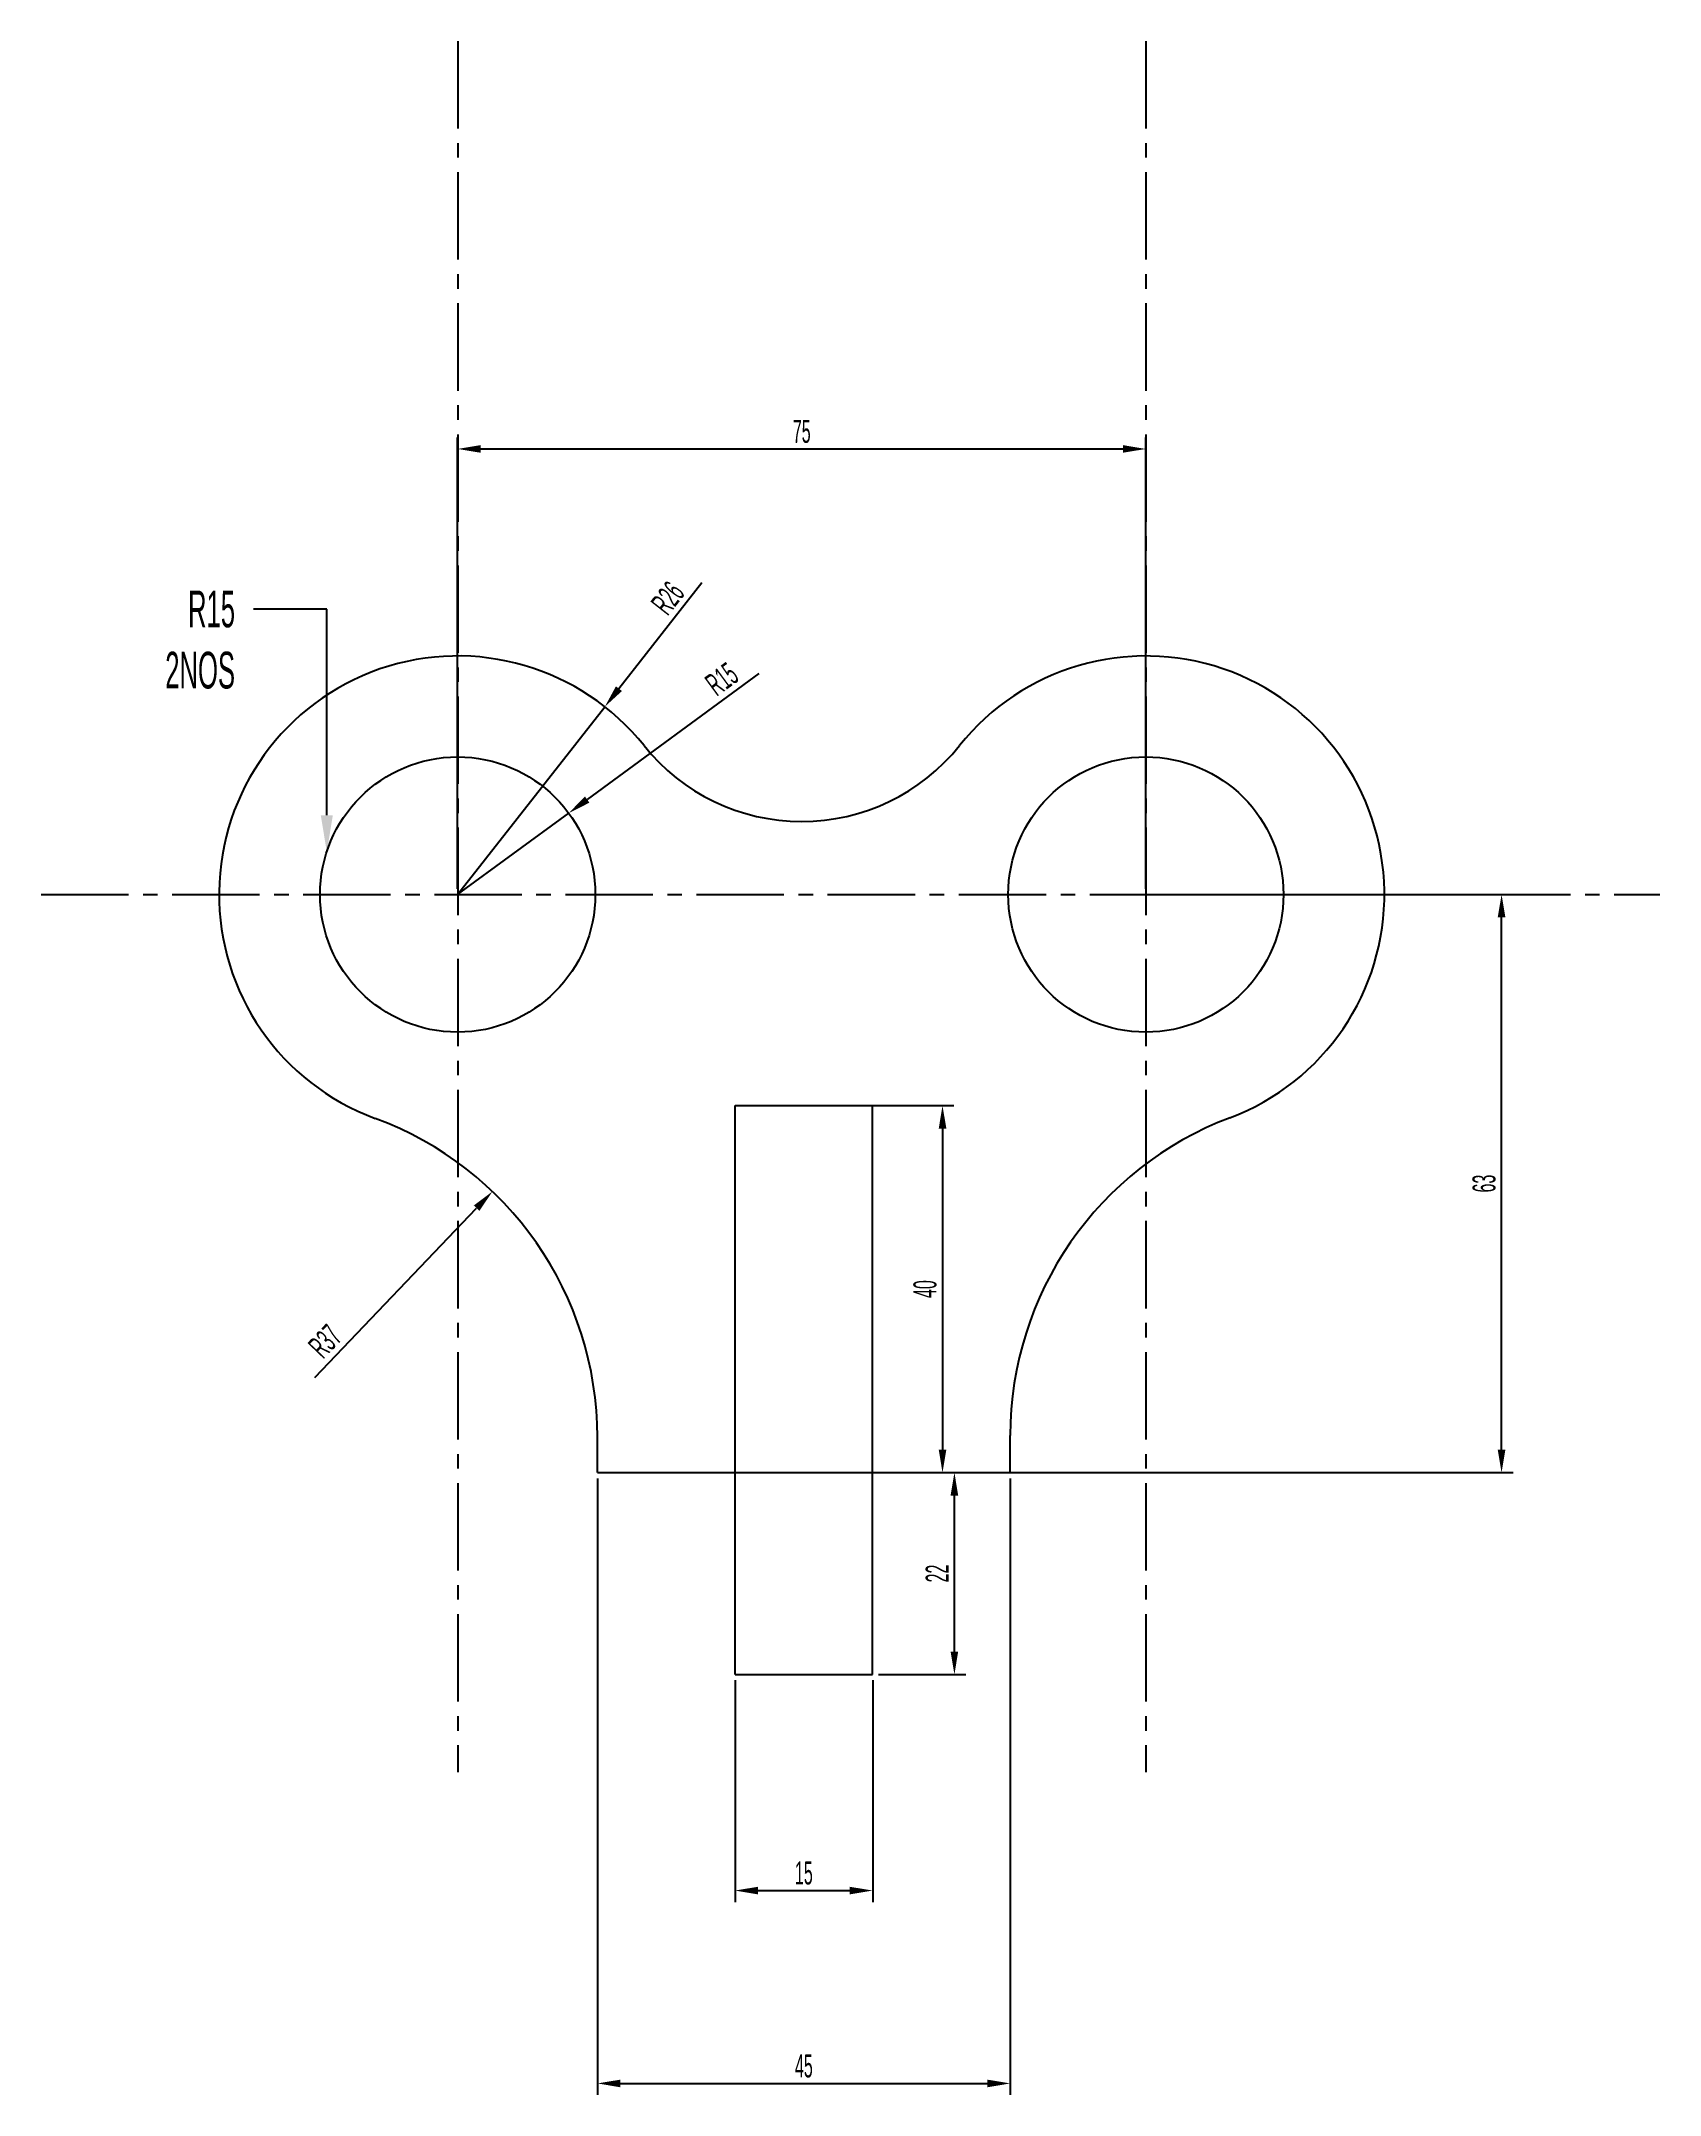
# Model space of a CAD drawing. Header units: millimetres. Extents: x 1568 to 31342, y 459 to 4403.
# Drawn here: x 3492.6 to 3669, y 1652.6 to 1876.5 of the extents above; entities that cross this region are included whole.
import ezdxf
from ezdxf import colors
from ezdxf.entities.mleader import LeaderData, LeaderLine
from ezdxf.math import Vec2, Vec3

# ---------------------------------------------------------------- set-up
doc = ezdxf.new("R2010")
doc.units = ezdxf.units.MM
doc.header["$LTSCALE"] = 0.5
doc.linetypes.add('CENTER2', pattern=[28.575, 19.05, -3.175, 3.175, -3.175])
doc.layers.add('centre line', color=3, linetype='CENTER2')
doc.layers.add('dim', color=210, linetype='Continuous')
doc.styles.get("Standard").update_dxf_attribs({"font": 'arial.ttf', "width": 0.5})
doc.dimstyles.new('ISO-25', dxfattribs={"dimtxt": 2.5, "dimasz": 2.5, "dimexe": 1.25, "dimexo": 0.625, "dimtad": 1, "dimtxsty": 'Standard', "dimcen": 2.5, "dimadec": 0, "dimazin": 0, "dimtfac": 1, "dimtmove": 0, "dimatfit": 3, "dimfxl": 1, "dimarcsym": 0})

msp = doc.modelspace()

# ---------------------------------------------------------------- blocks, each defined once
blk = doc.blocks.new('*D7')
at = {"layer": 'Defpoints', "color": 0, "transparency": 16777216}
for p in [(3554.05, 1803.93), (3538.01, 1783.46)]:
    blk.add_point(p, dxfattribs=at)
at = {"layer": 'dim', "color": 0, "lineweight": -2, "transparency": 16777216}
for p, q in [((3564.63, 1817.43), (3555.59, 1805.89)), ((3538.01, 1783.46), (3554.05, 1803.93))]:
    blk.add_line(p, q, dxfattribs=at)
at = {"layer": 'dim', "color": 0, "transparency": 16777216}
blk.add_solid([(3555.26, 1806.15), (3555.92, 1805.64), (3554.05, 1803.93)], dxfattribs=at)
at = {"layer": 'dim', "color": 0, "transparency": 16777216, "insert": (3560.91, 1815.76), "char_height": 2.5, "attachment_point": 5, "rotation": 51.9197}
blk.add_mtext('R26', dxfattribs=at)
blk = doc.blocks.new('*D8')
at = {"layer": 'Defpoints', "color": 0, "transparency": 16777216}
for p in [(3550.11, 1792.33), (3538.01, 1783.46)]:
    blk.add_point(p, dxfattribs=at)
at = {"layer": 'dim', "color": 0, "lineweight": -2, "transparency": 16777216}
for p, q in [((3570.84, 1807.54), (3552.12, 1793.81)), ((3538.01, 1783.46), (3550.11, 1792.33))]:
    blk.add_line(p, q, dxfattribs=at)
at = {"layer": 'dim', "color": 0, "transparency": 16777216}
blk.add_solid([(3551.88, 1794.15), (3552.37, 1793.47), (3550.11, 1792.33)], dxfattribs=at)
at = {"layer": 'dim', "color": 0, "transparency": 16777216, "insert": (3566.8, 1806.93), "char_height": 2.5, "attachment_point": 5, "rotation": 36.2631}
blk.add_mtext('R15', dxfattribs=at)
blk = doc.blocks.new('*D9')
at = {"layer": 'Defpoints', "color": 0, "transparency": 16777216}
for p in [(3568.24, 1698.46), (3583.24, 1698.46), (3583.24, 1674.91)]:
    blk.add_point(p, dxfattribs=at)
at = {"layer": 'dim', "color": 0, "lineweight": -2, "transparency": 16777216}
for p, q in [((3568.24, 1697.83), (3568.24, 1673.66)), ((3583.24, 1697.83), (3583.24, 1673.66)), ((3570.74, 1674.91), (3580.74, 1674.91))]:
    blk.add_line(p, q, dxfattribs=at)
at = {"layer": 'dim', "color": 0, "transparency": 16777216}
for points in [[(3570.74, 1675.32), (3570.74, 1674.49), (3568.24, 1674.91)], [(3580.74, 1675.32), (3580.74, 1674.49), (3583.24, 1674.91)]]:
    blk.add_solid(points, dxfattribs=at)
at = {"layer": 'dim', "color": 0, "transparency": 16777216, "insert": (3575.74, 1676.81), "char_height": 2.5, "attachment_point": 5}
blk.add_mtext('15', dxfattribs=at)
blk = doc.blocks.new('*D10')
at = {"layer": 'Defpoints', "color": 0, "transparency": 16777216}
for p in [(3553.24, 1720.46), (3598.24, 1720.46), (3598.24, 1653.89)]:
    blk.add_point(p, dxfattribs=at)
at = {"layer": 'dim', "color": 0, "lineweight": -2, "transparency": 16777216}
for p, q in [((3553.24, 1719.83), (3553.24, 1652.64)), ((3598.24, 1719.83), (3598.24, 1652.64)), ((3555.74, 1653.89), (3595.74, 1653.89))]:
    blk.add_line(p, q, dxfattribs=at)
at = {"layer": 'dim', "color": 0, "transparency": 16777216}
for points in [[(3555.74, 1654.3), (3555.74, 1653.47), (3553.24, 1653.89)], [(3595.74, 1654.3), (3595.74, 1653.47), (3598.24, 1653.89)]]:
    blk.add_solid(points, dxfattribs=at)
at = {"layer": 'dim', "color": 0, "transparency": 16777216, "insert": (3575.74, 1655.78), "char_height": 2.5, "attachment_point": 5}
blk.add_mtext('45', dxfattribs=at)
blk = doc.blocks.new('*D11')
at = {"layer": 'Defpoints', "color": 0, "transparency": 16777216}
for p in [(3583.24, 1720.46), (3592.15, 1720.46), (3583.24, 1698.46)]:
    blk.add_point(p, dxfattribs=at)
at = {"layer": 'dim', "color": 0, "lineweight": -2, "transparency": 16777216}
for p, q in [((3583.86, 1720.46), (3593.4, 1720.46)), ((3592.15, 1700.96), (3592.15, 1717.96)), ((3583.86, 1698.46), (3593.4, 1698.46))]:
    blk.add_line(p, q, dxfattribs=at)
at = {"layer": 'dim', "color": 0, "transparency": 16777216}
for points in [[(3591.73, 1717.96), (3592.56, 1717.96), (3592.15, 1720.46)], [(3591.73, 1700.96), (3592.56, 1700.96), (3592.15, 1698.46)]]:
    blk.add_solid(points, dxfattribs=at)
at = {"layer": 'dim', "color": 0, "transparency": 16777216, "insert": (3590.27, 1709.46), "char_height": 2.5, "attachment_point": 5, "rotation": 90}
blk.add_mtext('22', dxfattribs=at)
blk = doc.blocks.new('*D12')
at = {"layer": 'Defpoints', "color": 0, "transparency": 16777216}
for p in [(3575.74, 1760.46), (3583.24, 1720.46), (3590.85, 1720.46)]:
    blk.add_point(p, dxfattribs=at)
at = {"layer": 'dim', "color": 0, "lineweight": -2, "transparency": 16777216}
for p, q in [((3576.36, 1760.46), (3592.1, 1760.46)), ((3590.85, 1757.96), (3590.85, 1722.96)), ((3583.86, 1720.46), (3592.1, 1720.46))]:
    blk.add_line(p, q, dxfattribs=at)
at = {"layer": 'dim', "color": 0, "transparency": 16777216}
for points in [[(3590.44, 1757.96), (3591.27, 1757.96), (3590.85, 1760.46)], [(3590.44, 1722.96), (3591.27, 1722.96), (3590.85, 1720.46)]]:
    blk.add_solid(points, dxfattribs=at)
at = {"layer": 'dim', "color": 0, "transparency": 16777216, "insert": (3588.95, 1740.46), "char_height": 2.5, "attachment_point": 5, "rotation": 90}
blk.add_mtext('40', dxfattribs=at)
blk = doc.blocks.new('*D13')
at = {"layer": 'Defpoints', "color": 0, "transparency": 16777216}
for p in [(3541.8, 1751.09), (3516.24, 1724.34)]:
    blk.add_point(p, dxfattribs=at)
at = {"layer": 'dim', "color": 0, "lineweight": -2, "transparency": 16777216}
blk.add_line((3522.44, 1730.83), (3540.08, 1749.28), dxfattribs=at)
at = {"layer": 'dim', "color": 0, "transparency": 16777216}
blk.add_solid([(3539.77, 1749.57), (3540.38, 1748.99), (3541.8, 1751.09)], dxfattribs=at)
at = {"layer": 'dim', "color": 0, "transparency": 16777216, "insert": (3523.56, 1734.76), "char_height": 2.5, "attachment_point": 5, "rotation": 46.2924}
blk.add_mtext('R37', dxfattribs=at)
blk = doc.blocks.new('*D14')
at = {"layer": 'Defpoints', "color": 0, "transparency": 16777216}
for p in [(3613.01, 1783.46), (3651.78, 1783.46), (3560.74, 1720.46)]:
    blk.add_point(p, dxfattribs=at)
at = {"layer": 'dim', "color": 0, "lineweight": -2, "transparency": 16777216}
for p, q in [((3613.64, 1783.46), (3653.03, 1783.46)), ((3651.78, 1722.96), (3651.78, 1780.96)), ((3561.36, 1720.46), (3653.03, 1720.46))]:
    blk.add_line(p, q, dxfattribs=at)
at = {"layer": 'dim', "color": 0, "transparency": 16777216}
for points in [[(3651.36, 1780.96), (3652.2, 1780.96), (3651.78, 1783.46)], [(3651.36, 1722.96), (3652.2, 1722.96), (3651.78, 1720.46)]]:
    blk.add_solid(points, dxfattribs=at)
at = {"layer": 'dim', "color": 0, "transparency": 16777216, "insert": (3649.88, 1751.96), "char_height": 2.5, "attachment_point": 5, "rotation": 90}
blk.add_mtext('63', dxfattribs=at)
blk = doc.blocks.new('*D15')
at = {"layer": 'Defpoints', "color": 0, "transparency": 16777216}
for p in [(3613.01, 1832.02), (3538.01, 1783.46), (3613.01, 1783.46)]:
    blk.add_point(p, dxfattribs=at)
at = {"layer": 'dim', "color": 0, "lineweight": -2, "transparency": 16777216}
for p, q in [((3538.01, 1784.08), (3538.01, 1833.27)), ((3613.01, 1784.08), (3613.01, 1833.27)), ((3540.51, 1832.02), (3610.51, 1832.02))]:
    blk.add_line(p, q, dxfattribs=at)
at = {"layer": 'dim', "color": 0, "transparency": 16777216}
for points in [[(3540.51, 1832.44), (3540.51, 1831.61), (3538.01, 1832.02)], [(3610.51, 1832.44), (3610.51, 1831.61), (3613.01, 1832.02)]]:
    blk.add_solid(points, dxfattribs=at)
at = {"layer": 'dim', "color": 0, "transparency": 16777216, "insert": (3575.51, 1833.92), "char_height": 2.5, "attachment_point": 5}
blk.add_mtext('75', dxfattribs=at)

# ---------------------------------------------------------------- dimensions: what is measured, and where the dimension line sits
at = {"layer": 'dim'}
for base, p1, p2, picture, middle in [((3613.011, 1832.025), (3538.011, 1783.46), (3613.011, 1783.46), '*D15', (3575.511, 1833.921)), ((3598.237, 1653.886), (3553.237, 1720.46), (3598.237, 1720.46), '*D10', (3575.737, 1655.782)), ((3583.237, 1674.908), (3568.237, 1698.46), (3583.237, 1698.46), '*D9', (3575.737, 1676.81))]:
    dim = msp.add_linear_dim(base=base, p1=p1, p2=p2, dimstyle='ISO-25', dxfattribs=at)
    dim.commit()
    dim.dimension.update_dxf_attribs({"geometry": picture, "text_midpoint": middle})
for center, mpoint, picture, middle in [((3538.011, 1783.46), (3554.047, 1803.925), '*D7', (3562.404, 1814.59)), ((3538.011, 1783.46), (3550.106, 1792.332), '*D8', (3567.922, 1805.401)), ((3516.237, 1724.342), (3541.803, 1751.088), '*D13', (3524.936, 1733.442))]:
    dim = msp.add_radius_dim(center=center, mpoint=mpoint, dimstyle='ISO-25', dxfattribs=at)
    dim.commit()
    dim.dimension.update_dxf_attribs({"geometry": picture, "text_midpoint": middle, "dimtype": 164})
for base, p1, p2, picture, middle in [((3651.779, 1783.46), (3560.737, 1720.46), (3613.011, 1783.46), '*D14', (3649.876, 1751.96)), ((3590.854, 1720.46), (3575.737, 1760.46), (3583.237, 1720.46), '*D12', (3588.953, 1740.46)), ((3592.147, 1720.46), (3583.237, 1698.46), (3583.237, 1720.46), '*D11', (3590.267, 1709.46))]:
    dim = msp.add_linear_dim(base=base, p1=p1, p2=p2, angle=90, dimstyle='ISO-25', dxfattribs=at)
    dim.commit()
    dim.dimension.update_dxf_attribs({"geometry": picture, "text_midpoint": middle})

# ---------------------------------------------------------------- linework, layer by layer
at = {"layer": 'centre line'}
for p, q in [((3538.011, 1876.474), (3538.011, 1687.806)), ((3613.011, 1876.474), (3613.011, 1687.806)), ((3492.608, 1783.46), (3669.039, 1783.46))]:
    msp.add_line(p, q, dxfattribs=at)
at = {"layer": 'Defpoints'}
for p, q in [((3568.237, 1698.46), (3568.237, 1760.46)), ((3568.237, 1760.46), (3583.237, 1760.46)), ((3583.237, 1698.46), (3583.237, 1760.46)), ((3553.237, 1720.46), (3553.237, 1724.342)), ((3598.237, 1720.46), (3598.237, 1724.51)), ((3553.237, 1720.46), (3568.237, 1720.46)), ((3583.237, 1720.46), (3598.237, 1720.46)), ((3568.237, 1698.46), (3583.237, 1698.46))]:
    msp.add_line(p, q, dxfattribs=at)
for centre in [(3538.011, 1783.46), (3613.011, 1783.46)]:
    msp.add_circle(centre, 15, dxfattribs=at)
for centre, radius, start, end in [((3538.011, 1783.46), 26, 38.62483, 249.78015), ((3613.011, 1783.46), 26, 290.65802, 141.37517), ((3575.511, 1813.422), 22, 218.62483, 321.37517), ((3516.237, 1724.342), 37, 0, 69.78015), ((3635.237, 1724.51), 37, 110.65802, 180)]:
    msp.add_arc(centre, radius, start, end, dxfattribs=at)

msp.set_redraw_order([(e.dxf.handle, doc.entitydb.next_handle()) for e in msp.query("TEXT MTEXT ATTDEF DIMENSION ARC_DIMENSION")])  # texts and dimensions are drawn at this point

# ---------------------------------------------------------------- leaders
at = {"layer": 'dim'}
ml = msp.add_multileader_mtext('Standard', dxfattribs=at)
ml.set_content('R15\\P2NOS', color=256)
ml.set_leader_properties()
ml.build(insert=Vec2(0, 0))
ctx = ml.context
ctx.base_point, ctx.plane_origin = Vec3(3496.987, 1814.553), Vec3(3523.749, 1788.105)
ctx.text_align_type = 2
notes = []
notes.append((ctx, [(0, (1, 1, 0), (3523.749, 1814.553), (-1, 0), 8, [(0, [(3523.749, 1788.105)], 0, [])])]))
ctx.mtext.insert, ctx.mtext.alignment, ctx.mtext.flow_direction = Vec3(3513.749, 1816.587), 3, 5
for ctx, leaders in notes:
    for number, flags, end, landing, length, lines in leaders:
        leader = LeaderData()
        leader.index, (leader.has_last_leader_line, leader.has_dogleg_vector, leader.attachment_direction) = number, flags
        leader.last_leader_point, leader.dogleg_vector, leader.dogleg_length = Vec3(end), Vec3(landing), length
        for number, points, colour, breaks in lines:
            line = LeaderLine()
            line.index, line.vertices, line.color, line.breaks = number, Vec3.list(points), colors.encode_raw_color(colour), breaks
            leader.lines.append(line)
        ctx.leaders.append(leader)

doc.saveas('drawing.dxf')
